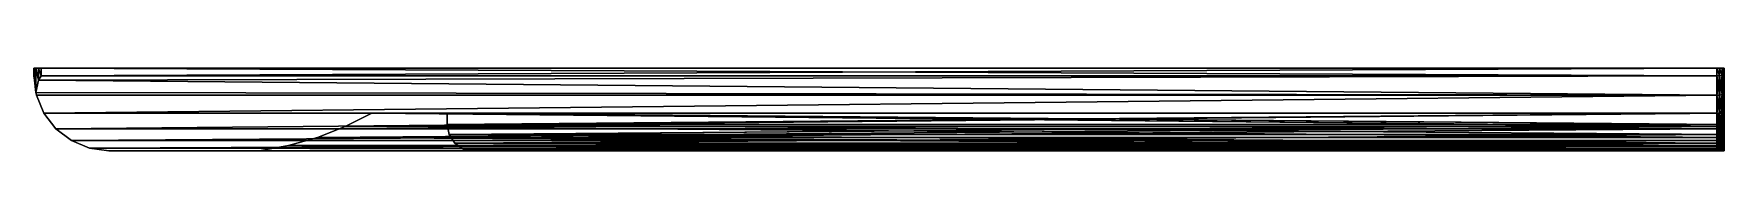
# Model space of a CAD drawing. Header units: centimetres. Extents: x -22.5 to 22.5, y -2.2 to 0.
import ezdxf

# ---------------------------------------------------------------- set-up
doc = ezdxf.new("R2010")
doc.units = ezdxf.units.CM
doc.header["$MEASUREMENT"] = 0
doc.layers.add('CAB_DOORS', color=31, linetype='Continuous')

msp = doc.modelspace()

# ---------------------------------------------------------------- meshes
at = {"layer": 'CAB_DOORS'}
mesh = msp.add_polyface(dxfattribs=at)
corners = [(-22.432, -0.718, 0.068), (-22.442, -0.645, 0.059), (22.3, -0.718, 0.068), (-22.377, -0.316, 0.015), (22.3, -0.2), (-22.3, -0.2), (-22.3, 0), (-22.3, 0, 66.3), (22.3, 0), (-22.3, -0.2, 66.3), (22.3, 0, 66.3), (-22.442, -0.645, 66.241), (22.3, -0.718, 66.232), (-22.377, -0.316, 66.285), (-22.432, -0.718, 66.232), (22.3, -0.2, 66.3), (-22.232, -1.2, 66.032), (-21.914, -1.614, 65.714), (22.3, -1.2, 66.032), (-21.5, -1.932, 65.3), (22.3, -1.614, 65.714), (-21.018, -2.132, 64.818), (22.3, -1.932, 65.3), (-20.5, -2.2, 64.3), (22.3, -2.132, 64.818), (-13.5, -1.2, 86.4), (-11.5, -1.2, 55.3), (-13.5, -1.2, 57.3), (-11.5, -1.2, 88.4), (-11.5, -1.2, 72.4), (-13.5, -1.2, 9), (-11.5, -1.2, 11), (-13.5, -1.2, 74.4), (-16.5, -2.2, 60.3), (22.3, -2.2, 64.3), (22.3, -2.2, 83.4), (-16.5, -2.2, 83.4), (-16.5, -2.2, 77.4), (-16.5, -2.2, 6), (-20.5, -2.2, 2), (22.3, -2.2, 2), (22.3, -2.132, 1.482), (-21.018, -2.132, 1.482), (22.3, -1.932, 1), (-21.5, -1.932, 1), (22.3, -1.614, 0.586), (-21.914, -1.614, 0.586), (22.3, -1.2, 0.268), (-22.232, -1.2, 0.268), (-14.952, -1.844, 84.948), (-14.211, -1.557, 85.69), (-14.952, -1.844, 58.752), (-14.211, -1.557, 58.01), (-11.5, -1.5, 88.4), (-11.5, -1.5, 55.3), (-11.447, -1.768, 88.453), (-11.447, -1.768, 55.247), (-11.295, -1.995, 88.605), (-11.295, -1.995, 55.095), (-11.068, -2.147, 88.832), (-11.068, -2.147, 54.868), (-10.8, -2.2, 89.1), (-10.8, -2.2, 54.6), (-14.952, -1.844, 75.852), (-14.952, -1.844, 7.548), (-14.211, -1.557, 75.11), (-14.211, -1.557, 8.29), (-11.5, -1.5, 72.4), (-11.5, -1.5, 11), (-11.447, -1.768, 72.347), (-11.447, -1.768, 11.053), (-11.295, -1.995, 72.195), (-11.295, -1.995, 11.205), (-11.068, -2.147, 71.968), (-11.068, -2.147, 11.432), (-10.8, -2.2, 71.7), (-10.8, -2.2, 11.7)]
mesh.append_faces([[corners[k] for k in face] for face in [(4, 3, 5), (13, 15, 9), (16, 12, 14), (17, 18, 16), (19, 20, 17), (21, 22, 19), (23, 24, 21), (41, 39, 42), (43, 42, 44), (45, 44, 46), (47, 46, 48), (2, 48, 0), (51, 50, 52), (52, 25, 27), (26, 53, 54), (54, 55, 56), (56, 57, 58), (58, 59, 60), (60, 61, 62), (65, 64, 66), (32, 66, 30), (68, 29, 31), (69, 68, 70), (71, 70, 72), (73, 72, 74), (75, 74, 76)]], dxfattribs={"vtx0": -1})
mesh.append_faces([[corners[k] for k in face] for face in [(11, 12, 13), (25, 26, 27), (29, 30, 31)]], dxfattribs={"vtx0": -1, "vtx1": -1})
mesh.append_faces([[corners[k] for k in face] for face in [(2, 1, 3), (7, 8, 6), (25, 28, 26), (29, 32, 30), (33, 34, 23), (38, 39, 40)]], dxfattribs={"vtx0": -1, "vtx2": -1})
mesh.append_faces([[corners[k] for k in face] for face in [(0, 1, 2), (5, 6, 4), (7, 9, 10), (49, 50, 51), (50, 25, 52), (28, 53, 26), (53, 55, 54), (55, 57, 56), (57, 59, 58), (59, 61, 60), (63, 64, 65), (65, 66, 32), (67, 29, 68), (67, 68, 69), (69, 70, 71), (71, 72, 73), (73, 74, 75)]], dxfattribs={"vtx1": -1})
mesh.append_faces([[corners[k] for k in face] for face in [(35, 36, 37)]], dxfattribs={"vtx1": -1, "vtx2": -1})
mesh.append_faces([[corners[k] for k in face] for face in [(11, 14, 12)]], dxfattribs={"vtx2": -1})
mesh = msp.add_polyface(dxfattribs=at)
corners = [(22.3, -0.2), (22.3, -0.718, 0.068), (-22.377, -0.316, 0.015), (-22.3, 0), (22.3, 0), (-22.3, 0, 66.3), (22.3, 0, 66.3), (-22.3, -0.2, 66.3), (22.3, -0.2, 66.3), (22.3, -0.718, 66.232), (-22.377, -0.316, 66.285), (22.3, -1.2, 66.032), (-22.232, -1.2, 66.032), (22.3, -1.614, 65.714), (-21.914, -1.614, 65.714), (22.3, -1.932, 65.3), (-21.5, -1.932, 65.3), (22.3, -2.132, 64.818), (-21.018, -2.132, 64.818), (-15.718, -2.059, 59.517), (22.3, -2.2, 60.3), (-16.5, -2.2, 60.3), (-14.952, -1.844, 58.752), (22.3, -2.059, 59.517), (-14.211, -1.557, 58.01), (22.3, -1.844, 58.752), (-13.5, -1.2, 57.3), (22.3, -1.557, 58.01), (-11.5, -1.2, 55.3), (22.3, -1.2, 57.3), (-13.5, -1.2, 86.4), (22.5, -1.2, 88.4), (-11.5, -1.2, 88.4), (-11.5, -1.5, 55.3), (22.3, -1.2, 55.3), (-11.447, -1.768, 55.247), (22.3, -1.5, 55.3), (-11.295, -1.995, 55.095), (22.3, -1.768, 55.247), (-11.068, -2.147, 54.868), (22.3, -1.995, 55.095), (-10.8, -2.2, 54.6), (22.3, -2.147, 54.868), (22.3, -2.2, 89.1), (-10.8, -2.2, 89.1), (22.377, -2.185, 89.023), (-11.068, -2.147, 88.832), (22.442, -2.141, 83.726), (-15.718, -2.059, 84.183), (-16.5, -2.2, 83.4), (22.5, -2, 76.406), (-15.718, -2.059, 76.617), (-14.952, -1.844, 75.852), (22.377, -2.185, 71.777), (-11.068, -2.147, 71.968), (-10.8, -2.2, 71.7), (-10.8, -2.2, 11.7), (22.3, -2.2, 33.4), (22.3, -2.147, 11.432), (-11.068, -2.147, 11.432), (22.3, -1.995, 11.205), (-11.295, -1.995, 11.205), (22.3, -1.768, 11.053), (-11.447, -1.768, 11.053), (22.3, -1.5, 11), (-11.5, -1.5, 11), (-11.5, -1.2, 11), (-13.5, -1.2, 9), (22.3, -1.2, 11), (-11.5, -1.2, 72.4), (22.5, -1.2, 74.4), (-13.5, -1.2, 74.4), (22.3, -1.557, 8.29), (-14.211, -1.557, 8.29), (22.3, -1.844, 7.548), (-14.952, -1.844, 7.548), (22.3, -2.059, 6.783), (-15.718, -2.059, 6.783), (22.3, -2.2, 6), (-16.5, -2.2, 6), (22.3, -1.932, 1), (-21.5, -1.932, 1), (22.3, -1.614, 0.586), (-21.914, -1.614, 0.586), (22.3, -1.2, 0.268), (-22.232, -1.2, 0.268), (-11.295, -1.995, 88.605), (22.485, -2.077, 88.727), (-11.447, -1.768, 88.453), (22.5, -1.995, 88.605), (-11.5, -1.5, 88.4), (22.5, -1.768, 88.453), (22.5, -1.5, 88.4), (-14.211, -1.557, 85.69), (22.5, -1.2, 86.4), (-14.952, -1.844, 84.948), (22.5, -1.557, 85.69), (22.5, -2, 84.394), (-16.5, -2.2, 77.4), (22.442, -2.141, 77.074), (-14.211, -1.557, 75.11), (22.5, -1.844, 75.852), (22.5, -1.557, 75.11), (-11.5, -1.5, 72.4), (22.5, -1.2, 72.4), (-11.447, -1.768, 72.347), (22.5, -1.5, 72.4), (-11.295, -1.995, 72.195), (22.5, -1.768, 72.347), (22.485, -2.077, 72.073)]
mesh.append_faces([[corners[k] for k in face] for face in [(0, 3, 4), (6, 7, 8), (19, 20, 21), (22, 23, 19), (24, 25, 22), (26, 27, 24), (33, 34, 28), (35, 36, 33), (37, 38, 35), (39, 40, 37), (41, 42, 39), (43, 41, 44), (58, 56, 59), (60, 59, 61), (62, 61, 63), (64, 63, 65), (66, 64, 65), (72, 67, 73), (74, 73, 75), (76, 75, 77), (78, 77, 79), (88, 89, 86), (90, 91, 88), (32, 92, 90), (93, 94, 30), (95, 96, 93), (100, 101, 52), (71, 102, 100), (103, 104, 69), (105, 106, 103), (107, 108, 105)]], dxfattribs={"vtx0": -1})
mesh.append_faces([[corners[k] for k in face] for face in [(48, 97, 95)]], dxfattribs={"vtx0": -1, "vtx1": -1})
mesh.append_faces([[corners[k] for k in face] for face in [(28, 29, 26), (30, 31, 32), (45, 44, 46), (47, 48, 49), (50, 51, 52), (53, 54, 55), (67, 68, 66), (69, 70, 71)]], dxfattribs={"vtx0": -1, "vtx2": -1})
mesh.append_faces([[corners[k] for k in face] for face in [(11, 9, 12), (13, 11, 14), (15, 13, 16), (17, 15, 18), (80, 81, 82), (82, 83, 84), (84, 85, 1)]], dxfattribs={"vtx1": -1})
mesh.append_faces([[corners[k] for k in face] for face in [(0, 1, 2), (5, 6, 4), (9, 8, 10), (55, 56, 57), (46, 86, 87), (98, 51, 99), (107, 54, 109)]], dxfattribs={"vtx1": -1, "vtx2": -1})
mesh = msp.add_polyface(dxfattribs=at)
corners = [(22.377, -2.185, 39.101), (22.3, -2.2, 71.7), (22.3, -2.2, 39.1), (22.3, -2.2, 77.4), (22.377, -2.185, 77.315), (22.3, -2.2, 83.4), (22.3, -2.2, 89.1), (22.377, -2.185, 54.599), (22.3, -2.2, 54.6), (22.3, -0.2, 66.3), (22.377, -0.199, 66.285), (22.3, 0, 66.3), (22.3, -0.718, 66.232), (22.3, -1.2, 66.032), (22.377, -0.714, 66.217), (22.3, -1.614, 65.714), (22.377, -1.192, 66.019), (22.3, -1.932, 65.3), (22.377, -1.603, 65.703), (22.3, -2.132, 64.818), (22.377, -1.919, 65.292), (22.3, -2.2, 64.3), (22.377, -2.117, 64.814), (22.3, -2.2, 60.3), (22.377, -2.185, 64.299), (22.3, -2.059, 59.517), (22.377, -2.185, 60.301), (22.3, -1.844, 58.752), (22.377, -2.045, 59.521), (22.3, -1.557, 58.01), (22.377, -1.83, 58.757), (22.3, -1.2, 57.3), (22.377, -1.543, 58.017), (22.377, -1.185, 55.285), (22.3, -1.2, 55.3), (22.377, -1.499, 55.285), (22.3, -1.5, 55.3), (22.3, -1.768, 55.247), (22.3, -1.995, 55.095), (22.377, -1.762, 55.232), (22.3, -2.147, 54.868), (22.377, -1.984, 55.084), (22.377, -2.132, 54.862), (22.3, -2.147, 38.832), (22.3, -1.995, 38.605), (22.377, -2.132, 38.838), (22.3, -1.768, 38.453), (22.377, -1.984, 38.616), (22.3, -1.5, 38.4), (22.377, -1.762, 38.468), (22.3, -1.2, 38.4), (22.377, -1.499, 38.415), (22.377, -1.185, 36.396), (22.3, -1.2, 36.4), (22.377, -1.543, 35.683), (22.3, -1.557, 35.69), (22.3, -1.844, 34.948), (22.3, -2.059, 34.183), (22.377, -1.83, 34.943), (22.3, -2.2, 33.4), (22.377, -2.045, 34.179), (22.3, -2.2, 27.4), (22.377, -2.185, 33.399), (22.3, -2.059, 26.617), (22.377, -2.185, 27.401), (22.3, -1.844, 25.852), (22.377, -2.045, 26.621), (22.3, -1.557, 25.11), (22.377, -1.83, 25.857), (22.3, -1.2, 24.4), (22.377, -1.543, 25.117), (22.377, -1.185, 22.385), (22.3, -1.2, 22.4), (22.377, -1.499, 22.385), (22.3, -1.5, 22.4), (22.3, -1.768, 22.347), (22.3, -1.995, 22.195), (22.377, -1.762, 22.332), (22.3, -2.147, 21.968), (22.377, -1.984, 22.184), (-10.8, -2.2, 54.6), (-10.8, -2.2, 89.1), (22.377, -2.185, 89.023), (22.377, -2.185, 71.777), (-10.8, -2.2, 71.7), (-10.8, -2.2, 11.7), (22.3, -2.2, 21.7), (22.3, -2.2, 11.7), (22.3, -2.147, 11.432), (-11.068, -2.147, 88.832), (22.485, -2.077, 88.727), (22.442, -2.141, 88.824), (22.434, -2.147, 88.832), (22.434, -2.147, 71.968), (22.442, -2.141, 71.976), (-11.068, -2.147, 71.968), (22.485, -2.077, 72.073)]
mesh.append_faces([[corners[k] for k in face] for face in [(0, 1, 2), (6, 7, 8), (33, 31, 34), (35, 34, 36), (52, 50, 53), (54, 53, 55), (71, 69, 72), (73, 72, 74)]], dxfattribs={"vtx0": -1})
mesh.append_faces([[corners[k] for k in face] for face in [(59, 85, 61)]], dxfattribs={"vtx0": -1, "vtx1": -1})
mesh.append_faces([[corners[k] for k in face] for face in [(2, 84, 59), (61, 85, 86)]], dxfattribs={"vtx0": -1, "vtx1": -1, "vtx2": -1})
mesh.append_faces([[corners[k] for k in face] for face in [(89, 90, 91), (95, 94, 96)]], dxfattribs={"vtx0": -1, "vtx2": -1})
mesh.append_faces([[corners[k] for k in face] for face in [(3, 4, 5), (9, 10, 11), (9, 12, 10), (12, 13, 14), (13, 15, 16), (15, 17, 18), (17, 19, 20), (19, 21, 22), (21, 23, 24), (23, 25, 26), (25, 27, 28), (27, 29, 30), (29, 31, 32), (36, 37, 35), (37, 38, 39), (38, 40, 41), (40, 8, 42), (2, 43, 0), (43, 44, 45), (44, 46, 47), (46, 48, 49), (48, 50, 51), (55, 56, 54), (56, 57, 58), (57, 59, 60), (59, 61, 62), (61, 63, 64), (63, 65, 66), (65, 67, 68), (67, 69, 70), (74, 75, 73), (75, 76, 77), (76, 78, 79), (8, 40, 80), (6, 81, 82), (1, 83, 84), (1, 84, 2), (87, 85, 88), (92, 89, 91), (93, 94, 95)]], dxfattribs={"vtx1": -1})
mesh.append_faces([[corners[k] for k in face] for face in [(85, 87, 86)]], dxfattribs={"vtx2": -1})
mesh = msp.add_polyface(dxfattribs=at)
corners = [(22.3, 0, 66.3), (22.377, 0, 0.015), (22.3, 0), (22.377, -2.185, 71.777), (22.3, -2.2, 71.7), (22.377, -2.185, 39.101), (22.3, -2.2, 83.4), (22.377, -2.185, 77.315), (22.377, -2.185, 83.485), (22.377, -2.185, 89.023), (22.377, -2.185, 54.599), (22.3, -2.2, 89.1), (22.377, -0.199, 66.285), (22.377, 0, 66.285), (22.3, -0.718, 66.232), (22.377, -0.714, 66.217), (22.3, -1.2, 66.032), (22.377, -1.192, 66.019), (22.3, -1.614, 65.714), (22.377, -1.603, 65.703), (22.3, -1.932, 65.3), (22.377, -1.919, 65.292), (22.3, -2.132, 64.818), (22.377, -2.117, 64.814), (22.3, -2.2, 64.3), (22.377, -2.185, 64.299), (22.3, -2.2, 60.3), (22.377, -2.185, 60.301), (22.3, -2.059, 59.517), (22.377, -2.045, 59.521), (22.3, -1.844, 58.752), (22.377, -1.83, 58.757), (22.3, -1.557, 58.01), (22.377, -1.543, 58.017), (22.3, -1.2, 57.3), (22.377, -1.185, 57.304), (22.377, -1.185, 55.285), (22.3, -1.2, 55.3), (22.377, -1.499, 55.285), (22.3, -1.768, 55.247), (22.377, -1.762, 55.232), (22.3, -1.995, 55.095), (22.377, -1.984, 55.084), (22.3, -2.147, 54.868), (22.377, -2.132, 54.862), (22.3, -2.2, 54.6), (22.3, -2.147, 38.832), (22.377, -2.132, 38.838), (22.3, -1.995, 38.605), (22.377, -1.984, 38.616), (22.3, -1.768, 38.453), (22.377, -1.762, 38.468), (22.3, -1.5, 38.4), (22.377, -1.499, 38.415), (22.3, -1.2, 38.4), (22.377, -1.185, 38.415), (22.377, -1.185, 36.396), (22.3, -1.2, 36.4), (22.377, -1.543, 35.683), (22.3, -1.844, 34.948), (22.377, -1.83, 34.943), (22.3, -2.059, 34.183), (22.377, -2.045, 34.179), (22.3, -2.2, 33.4), (22.377, -2.185, 33.399), (22.3, -2.2, 27.4), (22.377, -2.185, 27.401), (22.3, -2.059, 26.617), (22.377, -2.045, 26.621), (22.3, -2.147, 21.968), (22.3, -2.2, 21.7), (22.377, -2.132, 21.962), (22.3, -2.2, 11.7), (22.377, -2.185, 21.699), (22.3, -2.147, 11.432), (22.377, -2.185, 11.701), (22.3, -1.995, 11.205), (22.377, -2.132, 11.438), (22.3, -1.768, 11.053), (22.377, -1.984, 11.216), (22.3, -1.5, 11), (22.377, -1.762, 11.068), (22.3, -1.2, 11), (22.377, -1.499, 11.015), (22.377, -1.185, 8.996), (22.3, -1.2, 9), (22.377, -1.543, 8.283), (22.3, -1.557, 8.29), (22.3, -1.844, 7.548), (22.3, -2.059, 6.783), (22.377, -1.83, 7.543), (22.3, -2.2, 6), (22.377, -2.045, 6.779), (22.3, -2.2, 2), (22.377, -2.185, 5.999), (22.3, -2.132, 1.482), (22.377, -2.185, 2.001), (22.3, -1.932, 1), (22.377, -2.117, 1.486), (22.3, -1.614, 0.586), (22.377, -1.919, 1.008), (22.3, -1.2, 0.268), (22.377, -1.603, 0.597), (22.3, -0.718, 0.068), (22.377, -1.192, 0.281), (22.3, -0.2), (22.377, -0.714, 0.083), (22.377, -0.199, 0.015)]
mesh.append_faces([[corners[k] for k in face] for face in [(6, 7, 8), (0, 12, 13), (12, 14, 15), (15, 16, 17), (17, 18, 19), (19, 20, 21), (21, 22, 23), (23, 24, 25), (25, 26, 27), (27, 28, 29), (29, 30, 31), (31, 32, 33), (33, 34, 35), (38, 39, 40), (40, 41, 42), (42, 43, 44), (44, 45, 10), (5, 46, 47), (47, 48, 49), (49, 50, 51), (51, 52, 53), (53, 54, 55), (58, 59, 60), (60, 61, 62), (62, 63, 64), (64, 65, 66), (66, 67, 68), (84, 82, 85), (86, 85, 87)]], dxfattribs={"vtx0": -1})
mesh.append_faces([[corners[k] for k in face] for face in [(0, 1, 2)]], dxfattribs={"vtx0": -1, "vtx2": -1})
mesh.append_faces([[corners[k] for k in face] for face in [(3, 4, 5), (9, 10, 11), (35, 34, 36), (36, 37, 38), (55, 54, 56), (56, 57, 58), (69, 70, 71), (70, 72, 73), (72, 74, 75), (74, 76, 77), (76, 78, 79), (78, 80, 81), (80, 82, 83), (87, 88, 86), (88, 89, 90), (89, 91, 92), (91, 93, 94), (93, 95, 96), (95, 97, 98), (97, 99, 100), (99, 101, 102), (101, 103, 104), (103, 105, 106), (105, 2, 107)]], dxfattribs={"vtx1": -1})
mesh = msp.add_polyface(dxfattribs=at)
corners = [(22.377, 0, 66.285), (22.442, 0, 0.059), (22.377, 0, 0.015), (22.3, 0, 66.3), (22.377, -0.199, 66.285), (22.442, -0.196, 66.241), (22.377, -0.714, 66.217), (22.377, -1.192, 66.019), (22.442, -0.702, 66.175), (22.377, -1.603, 65.703), (22.442, -1.17, 65.981), (22.377, -1.919, 65.292), (22.442, -1.572, 65.672), (22.377, -1.83, 58.757), (22.377, -1.543, 58.017), (22.442, -1.789, 58.77), (22.377, -1.185, 57.304), (22.442, -1.503, 58.034), (22.442, -1.141, 55.241), (22.377, -1.185, 55.285), (22.442, -1.494, 55.241), (22.377, -1.499, 55.285), (22.377, -1.762, 55.232), (22.377, -1.984, 55.084), (22.442, -1.745, 55.192), (22.377, -1.762, 38.468), (22.377, -1.499, 38.415), (22.442, -1.745, 38.508), (22.3, -1.768, 38.453), (22.5, -1.768, 38.453), (22.3, -1.5, 38.4), (22.377, -1.185, 38.415), (22.442, -1.494, 38.459), (22.5, -1.5, 38.4), (22.3, -1.2, 38.4), (22.442, -1.141, 36.386), (22.377, -1.185, 36.396), (22.5, -1.2, 38.4), (22.3, -1.2, 36.4), (22.442, -1.503, 35.666), (22.377, -1.543, 35.683), (22.5, -1.2, 36.4), (22.3, -1.557, 35.69), (22.377, -1.83, 34.943), (22.5, -1.557, 35.69), (22.3, -1.844, 34.948), (22.377, -1.83, 25.857), (22.377, -1.543, 25.117), (22.442, -1.789, 25.87), (22.3, -1.557, 25.11), (22.3, -1.844, 25.852), (22.5, -1.844, 25.852), (22.377, -1.185, 24.404), (22.442, -1.503, 25.134), (22.3, -1.2, 24.4), (22.5, -1.557, 25.11), (22.442, -1.141, 22.341), (22.377, -1.185, 22.385), (22.5, -1.2, 24.4), (22.3, -1.2, 22.4), (22.442, -1.494, 22.341), (22.377, -1.499, 22.385), (22.5, -1.2, 22.4), (22.3, -1.5, 22.4), (22.377, -1.762, 22.332), (22.3, -1.768, 22.347), (22.5, -1.5, 22.4), (22.377, -1.984, 22.184), (22.442, -1.745, 22.292), (22.377, -1.762, 11.068), (22.377, -1.499, 11.015), (22.442, -1.745, 11.108), (22.3, -1.5, 11), (22.377, -1.185, 11.015), (22.442, -1.494, 11.059), (22.3, -1.2, 11), (22.442, -1.141, 8.986), (22.377, -1.185, 8.996), (22.442, -1.503, 8.266), (22.377, -1.543, 8.283), (22.3, -1.2, 9), (22.377, -1.83, 7.543), (22.3, -1.844, 7.548), (22.377, -1.919, 1.008), (22.377, -1.603, 0.597), (22.442, -1.881, 1.03), (22.3, -1.614, 0.586), (22.3, -1.2, 0.268), (22.377, -1.192, 0.281), (22.3, -0.718, 0.068), (22.377, -0.714, 0.083), (22.3, -0.2), (22.377, -0.199, 0.015), (22.3, 0)]
mesh.append_faces([[corners[k] for k in face] for face in [(18, 16, 19), (20, 19, 21), (35, 31, 36), (46, 49, 47), (47, 54, 52), (56, 52, 57), (60, 57, 61), (61, 65, 64), (69, 72, 70), (70, 75, 73), (76, 73, 77), (79, 82, 81), (83, 86, 84), (84, 87, 88), (88, 89, 90), (90, 91, 92), (92, 93, 2)]], dxfattribs={"vtx0": -1})
mesh.append_faces([[corners[k] for k in face] for face in [(0, 1, 2), (39, 36, 40), (78, 77, 79)]], dxfattribs={"vtx0": -1, "vtx2": -1})
mesh.append_faces([[corners[k] for k in face] for face in [(4, 5, 0), (4, 6, 5), (6, 7, 8), (7, 9, 10), (9, 11, 12), (21, 22, 20), (22, 23, 24), (25, 26, 27), (28, 29, 30), (26, 31, 32), (30, 33, 34), (34, 37, 38), (38, 41, 42), (42, 44, 45), (50, 51, 49), (49, 55, 54), (52, 54, 57), (54, 58, 59), (57, 59, 61), (59, 62, 63), (61, 64, 60), (63, 66, 65), (64, 67, 68), (69, 70, 71), (70, 73, 74), (73, 75, 77), (77, 80, 79), (83, 84, 85)]], dxfattribs={"vtx1": -1})
mesh.append_faces([[corners[k] for k in face] for face in [(3, 0, 2), (13, 14, 15), (14, 16, 17), (40, 43, 39), (46, 47, 48), (47, 52, 53), (79, 81, 78)]], dxfattribs={"vtx1": -1, "vtx2": -1})
mesh = msp.add_polyface(dxfattribs=at)
corners = [(22.5, 0, 66.1), (22.5, 0, 0.2), (22.485, 0, 66.177), (22.485, 0, 0.123), (22.442, 0, 66.241), (22.442, 0, 0.059), (22.377, 0, 66.285), (22.442, -0.196, 66.241), (22.485, -0.192, 66.177), (22.5, -0.187, 66.1), (22.485, -0.685, 66.112), (22.5, -0.665, 66.037), (22.442, -0.702, 66.175), (22.377, -0.714, 66.217), (22.485, -1.138, 65.924), (22.5, -1.099, 65.857), (22.442, -1.17, 65.981), (22.377, -1.192, 66.019), (22.5, -1, 57.347), (22.485, -1.077, 57.329), (22.5, -1, 55.1), (22.5, -1, 38.6), (22.485, -1.077, 38.523), (22.5, -1, 36.353), (22.5, -1, 24.447), (22.485, -1.077, 24.429), (22.5, -1, 22.2), (22.485, -1.138, 0.376), (22.485, -0.685, 0.188), (22.5, -1.099, 0.443), (22.5, -0.665, 0.263), (22.442, -1.17, 0.319), (22.442, -0.702, 0.125), (22.377, -1.192, 0.281), (22.377, -0.714, 0.083), (22.485, -0.192, 0.123), (22.5, -0.187, 0.2), (22.442, -0.196, 0.059), (22.377, -0.199, 0.015), (22.377, 0, 0.015), (22.5, -1, 11.2), (22.5, -1, 8.953)]
mesh.append_faces([[corners[k] for k in face] for face in [(6, 7, 4), (4, 8, 2), (2, 9, 0), (8, 12, 10), (7, 13, 12), (10, 16, 14), (12, 17, 16), (27, 32, 28), (31, 34, 32), (32, 38, 37), (37, 39, 5), (36, 3, 1), (35, 5, 3)]], dxfattribs={"vtx0": -1})
mesh.append_faces([[corners[k] for k in face] for face in [(7, 8, 4), (8, 9, 2), (9, 10, 11), (11, 14, 15), (29, 28, 30), (30, 35, 36), (28, 37, 35), (36, 26, 30), (41, 30, 40), (20, 11, 18)]], dxfattribs={"vtx0": -1, "vtx1": -1})
mesh.append_faces([[corners[k] for k in face] for face in [(24, 36, 23), (30, 26, 40), (20, 21, 11)]], dxfattribs={"vtx0": -1, "vtx1": -1, "vtx2": -1})
mesh.append_faces([[corners[k] for k in face] for face in [(2, 1, 3), (4, 3, 5), (36, 21, 23), (41, 29, 30), (21, 9, 11)]], dxfattribs={"vtx0": -1, "vtx2": -1})
mesh.append_faces([[corners[k] for k in face] for face in [(0, 1, 2), (12, 16, 10), (18, 19, 20), (21, 22, 23), (24, 25, 26), (31, 32, 27), (33, 34, 31), (32, 37, 28), (34, 38, 32), (38, 39, 37)]], dxfattribs={"vtx1": -1})
mesh.append_faces([[corners[k] for k in face] for face in [(6, 4, 5), (4, 2, 3), (8, 10, 9), (7, 12, 8), (10, 14, 11), (27, 28, 29), (28, 35, 30), (35, 3, 36), (37, 5, 35), (1, 0, 21), (24, 26, 36), (0, 9, 21), (11, 15, 18), (36, 1, 21)]], dxfattribs={"vtx1": -1, "vtx2": -1})
mesh = msp.add_polyface(dxfattribs=at)
corners = [(-22.442, -0.645, 66.241), (-22.442, 0, 66.241), (-22.485, -0.316, 66.177), (-22.485, 0, 66.177), (-22.5, -0.2, 66.1), (-22.5, 0, 66.1), (-22.377, -0.316, 66.285), (-22.3, -0.2, 66.3), (-22.377, 0, 66.285), (-22.3, 0, 66.3), (-22.5, -0.2, 0.2), (-22.485, -0.316, 0.123), (-22.442, -0.645, 0.059), (-22.432, -0.718, 0.068), (-22.432, -0.718, 66.232), (-22.5, 0, 0.2), (-22.442, 0, 0.059), (-22.377, -0.316, 0.015), (-22.377, 0, 0.015), (-22.3, -0.2), (-22.3, 0), (-22.485, 0, 0.123), (-16.5, -2.2, 83.4), (-20.5, -2.2, 64.3), (-16.5, -2.2, 77.4), (-20.5, -2.2, 2), (-16.5, -2.2, 6), (-16.5, -2.2, 60.3), (-15.718, -2.059, 84.183), (-15.718, -2.059, 59.517), (-14.952, -1.844, 84.948), (-14.952, -1.844, 58.752), (-21.018, -2.132, 1.482), (-21.018, -2.132, 64.818), (-21.5, -1.932, 1), (-21.5, -1.932, 65.3), (-22.232, -1.2, 0.268), (-22.232, -1.2, 66.032), (-21.914, -1.614, 0.586), (-21.914, -1.614, 65.714), (-15.718, -2.059, 76.617), (-15.718, -2.059, 6.783), (-14.952, -1.844, 75.852), (-14.952, -1.844, 7.548)]
mesh.append_faces([[corners[k] for k in face] for face in [(2, 1, 3), (4, 3, 5), (8, 7, 9), (1, 6, 8), (10, 5, 15), (17, 16, 18), (19, 18, 20), (16, 11, 21), (21, 10, 15), (5, 21, 15), (27, 28, 29), (29, 30, 31), (34, 33, 35), (32, 23, 33), (13, 37, 14), (36, 39, 37), (38, 35, 39), (40, 26, 41), (42, 41, 43)]], dxfattribs={"vtx0": -1})
mesh.append_faces([[corners[k] for k in face] for face in [(13, 0, 12), (2, 11, 0), (24, 25, 26)]], dxfattribs={"vtx0": -1, "vtx1": -1})
mesh.append_faces([[corners[k] for k in face] for face in [(22, 23, 24)]], dxfattribs={"vtx0": -1, "vtx1": -1, "vtx2": -1})
mesh.append_faces([[corners[k] for k in face] for face in [(2, 10, 11), (0, 11, 12), (8, 20, 18), (1, 18, 16), (3, 16, 21), (20, 8, 9)]], dxfattribs={"vtx0": -1, "vtx2": -1})
mesh.append_faces([[corners[k] for k in face] for face in [(0, 1, 2), (2, 3, 4), (6, 7, 8), (0, 6, 1), (4, 10, 2), (4, 5, 10), (12, 16, 17), (17, 18, 19), (12, 11, 16), (11, 10, 21), (22, 28, 27), (28, 30, 29), (32, 33, 34), (25, 23, 32), (36, 37, 13), (38, 39, 36), (34, 35, 38), (24, 26, 40), (40, 41, 42)]], dxfattribs={"vtx1": -1})
mesh.append_faces([[corners[k] for k in face] for face in [(5, 3, 21), (3, 1, 16), (1, 8, 18), (23, 25, 24), (22, 27, 23)]], dxfattribs={"vtx1": -1, "vtx2": -1})
mesh.append_faces([[corners[k] for k in face] for face in [(13, 14, 0)]], dxfattribs={"vtx2": -1})
mesh = msp.add_polyface(dxfattribs=at)
corners = [(22.3, -2.2, 64.3), (22.3, -2.132, 64.818), (-20.5, -2.2, 64.3), (22.3, -2.059, 59.517), (22.3, -2.2, 60.3), (-15.718, -2.059, 59.517), (22.3, -1.844, 58.752), (-14.952, -1.844, 58.752), (22.3, -1.557, 58.01), (-14.211, -1.557, 58.01), (22.3, -1.2, 57.3), (-13.5, -1.2, 57.3), (22.3, -1.2, 55.3), (-11.5, -1.2, 55.3), (-13.5, -1.2, 86.4), (22.5, -1.2, 86.4), (22.5, -1.2, 88.4), (22.3, -1.5, 55.3), (-11.5, -1.5, 55.3), (22.3, -1.768, 55.247), (-11.447, -1.768, 55.247), (22.3, -1.995, 55.095), (-11.295, -1.995, 55.095), (22.3, -2.147, 54.868), (-11.068, -2.147, 54.868), (22.3, -2.2, 54.6), (-10.8, -2.2, 54.6), (22.3, -2.2, 89.1), (22.434, -2.147, 88.832), (22.377, -2.185, 89.023), (-11.068, -2.147, 88.832), (22.488, -2.059, 84.183), (-15.718, -2.059, 84.183), (22.485, -2.077, 84.087), (22.442, -2.141, 83.726), (22.377, -2.185, 83.485), (-16.5, -2.2, 83.4), (22.3, -2.2, 83.4), (22.488, -2.059, 76.617), (-15.718, -2.059, 76.617), (22.5, -2, 76.406), (22.5, -1.844, 75.852), (-14.952, -1.844, 75.852), (22.434, -2.147, 71.968), (-11.068, -2.147, 71.968), (22.377, -2.185, 71.777), (22.3, -2.147, 11.432), (-11.068, -2.147, 11.432), (22.3, -1.995, 11.205), (-11.295, -1.995, 11.205), (22.3, -1.768, 11.053), (-11.447, -1.768, 11.053), (22.3, -1.5, 11), (22.3, -1.2, 11), (-11.5, -1.2, 11), (22.3, -1.2, 9), (-13.5, -1.2, 9), (-11.5, -1.2, 72.4), (22.5, -1.2, 72.4), (22.5, -1.2, 74.4), (22.3, -1.557, 8.29), (-14.211, -1.557, 8.29), (22.3, -1.844, 7.548), (-14.952, -1.844, 7.548), (22.3, -2.059, 6.783), (-15.718, -2.059, 6.783), (22.3, -2.2, 6), (-16.5, -2.2, 60.3), (-16.5, -2.2, 77.4), (22.3, -2.2, 77.4), (-16.5, -2.2, 6), (22.3, -2.2, 2), (-20.5, -2.2, 2), (22.3, -2.132, 1.482), (-21.018, -2.132, 1.482), (22.3, -1.932, 1), (22.5, -1.995, 88.605), (22.5, -2, 88.613), (-11.295, -1.995, 88.605), (22.485, -2.077, 88.727), (22.5, -1.768, 88.453), (-11.447, -1.768, 88.453), (22.5, -1.5, 88.4), (-11.5, -1.5, 88.4), (-11.5, -1.2, 88.4), (22.5, -1.557, 85.69), (-14.211, -1.557, 85.69), (22.5, -1.844, 84.948), (-14.952, -1.844, 84.948), (22.5, -2, 84.394), (22.485, -2.077, 76.713), (22.442, -2.141, 77.074), (22.377, -2.185, 77.315), (22.5, -1.557, 75.11), (-14.211, -1.557, 75.11), (-13.5, -1.2, 74.4), (22.5, -1.5, 72.4), (-11.5, -1.5, 72.4), (22.5, -1.768, 72.347), (-11.447, -1.768, 72.347), (22.5, -1.995, 72.195), (-11.295, -1.995, 72.195), (22.485, -2.077, 72.073), (22.5, -2, 72.187)]
mesh.append_faces([[corners[k] for k in face] for face in [(35, 36, 37), (37, 68, 69), (88, 89, 87)]], dxfattribs={"vtx0": -1})
mesh.append_faces([[corners[k] for k in face] for face in [(33, 32, 34)]], dxfattribs={"vtx0": -1, "vtx1": -1})
mesh.append_faces([[corners[k] for k in face] for face in [(78, 77, 79), (39, 90, 91), (68, 91, 92), (101, 102, 103)]], dxfattribs={"vtx0": -1, "vtx2": -1})
mesh.append_faces([[corners[k] for k in face] for face in [(0, 1, 2), (3, 4, 5), (6, 3, 7), (8, 6, 9), (10, 8, 11), (12, 10, 13), (17, 12, 18), (19, 17, 20), (21, 19, 22), (23, 21, 24), (25, 26, 27), (28, 29, 30), (31, 32, 33), (38, 39, 40), (41, 40, 42), (43, 44, 45), (46, 47, 48), (48, 49, 50), (50, 51, 52), (53, 52, 54), (55, 53, 56), (55, 56, 60), (60, 61, 62), (62, 63, 64), (64, 65, 66), (4, 0, 67), (66, 70, 71), (71, 72, 73), (73, 74, 75), (76, 77, 78), (80, 76, 81), (82, 80, 83), (16, 82, 84), (85, 15, 86), (87, 85, 88), (31, 89, 32), (38, 90, 39), (69, 68, 92), (93, 41, 94), (59, 93, 95), (96, 58, 97), (98, 96, 99), (100, 98, 101), (100, 101, 103)]], dxfattribs={"vtx1": -1})
mesh.append_faces([[corners[k] for k in face] for face in [(35, 34, 36)]], dxfattribs={"vtx1": -1, "vtx2": -1})
mesh.append_faces([[corners[k] for k in face] for face in [(14, 15, 16), (57, 58, 59)]], dxfattribs={"vtx2": -1})
mesh = msp.add_polyface(dxfattribs=at)
corners = [(22.5, -1.099, 65.857), (22.485, -1.526, 65.626), (22.5, -1.472, 65.572), (22.442, -1.17, 65.981), (22.442, -1.572, 65.672), (22.485, -1.138, 65.924), (22.377, -1.603, 65.703), (22.5, -1.654, 58.815), (22.485, -1.444, 58.061), (22.5, -1.374, 58.092), (22.485, -1.077, 57.329), (22.442, -1.503, 58.034), (22.442, -1.141, 57.314), (22.5, -1.48, 55.1), (22.485, -1.077, 55.177), (22.485, -1.488, 55.177), (22.442, -1.141, 55.241), (22.442, -1.494, 55.241), (22.5, -1.69, 38.642), (22.485, -1.488, 38.523), (22.5, -1.48, 38.6), (22.485, -1.077, 38.523), (22.442, -1.494, 38.459), (22.442, -1.141, 38.459), (22.3, -1.2, 38.4), (22.5, -1.5, 38.4), (22.5, -1.2, 38.4), (22.5, -1.374, 35.608), (22.485, -1.077, 36.371), (22.485, -1.444, 35.639), (22.442, -1.141, 36.386), (22.442, -1.503, 35.666), (22.377, -1.185, 36.396), (22.3, -1.557, 35.69), (22.5, -1.2, 36.4), (22.5, -1.557, 35.69), (22.485, -1.727, 34.909), (22.5, -1.654, 25.915), (22.485, -1.444, 25.161), (22.5, -1.374, 25.192), (22.485, -1.077, 24.429), (22.442, -1.503, 25.134), (22.442, -1.141, 24.414), (22.3, -1.2, 24.4), (22.5, -1.557, 25.11), (22.5, -1.2, 24.4), (22.5, -1.48, 22.2), (22.485, -1.077, 22.277), (22.485, -1.488, 22.277), (22.442, -1.141, 22.341), (22.442, -1.494, 22.341), (22.3, -1.5, 22.4), (22.5, -1.2, 22.4), (22.5, -1.5, 22.4), (22.5, -1.69, 11.242), (22.485, -1.488, 11.123), (22.5, -1.48, 11.2), (22.485, -1.077, 11.123), (22.442, -1.494, 11.059), (22.442, -1.141, 11.059), (22.5, -1.374, 8.208), (22.485, -1.077, 8.971), (22.485, -1.444, 8.239), (22.442, -1.141, 8.986), (22.442, -1.503, 8.266), (22.377, -1.185, 8.996), (22.485, -1.727, 7.509), (22.485, -1.526, 0.674), (22.485, -1.138, 0.376), (22.5, -1.472, 0.728), (22.442, -1.572, 0.628), (22.442, -1.17, 0.319), (22.377, -1.603, 0.597), (22.377, -1.192, 0.281), (22.5, -1.099, 0.443), (22.5, -1.654, 7.485), (22.5, -1.2, 88.4), (22.5, -1.5, 88.4), (22.5, -1.69, 55.058), (22.5, -1.2, 74.4), (22.5, -1.2, 86.4), (22.5, -1.557, 75.11), (22.5, -1.557, 85.69), (22.5, -1.2, 72.4), (22.5, -1.5, 72.4), (22.5, -1, 22.2)]
mesh.append_faces([[corners[k] for k in face] for face in [(5, 4, 1), (3, 6, 4), (15, 16, 17), (24, 25, 26), (33, 34, 35), (43, 44, 45), (48, 49, 50), (51, 52, 53), (67, 71, 68), (70, 73, 71), (45, 53, 52)]], dxfattribs={"vtx0": -1})
mesh.append_faces([[corners[k] for k in face] for face in [(0, 1, 2), (7, 8, 9), (18, 19, 20), (37, 38, 39), (54, 55, 56), (74, 60, 69), (76, 13, 77), (79, 80, 81), (39, 27, 37)]], dxfattribs={"vtx0": -1, "vtx1": -1})
mesh.append_faces([[corners[k] for k in face] for face in [(13, 14, 15), (27, 28, 29), (29, 30, 31), (46, 47, 48), (60, 61, 62), (62, 63, 64), (25, 35, 34), (69, 60, 75), (77, 13, 78), (9, 0, 2), (81, 80, 82), (20, 83, 84), (56, 85, 46)]], dxfattribs={"vtx0": -1, "vtx2": -1})
mesh.append_faces([[corners[k] for k in face] for face in [(3, 4, 5), (22, 23, 19), (30, 32, 31), (58, 59, 55), (63, 65, 64), (70, 71, 67), (72, 73, 70), (26, 25, 34)]], dxfattribs={"vtx1": -1})
mesh.append_faces([[corners[k] for k in face] for face in [(8, 10, 9), (11, 12, 8), (19, 21, 20), (29, 36, 27), (38, 40, 39), (41, 42, 38), (55, 57, 56), (62, 66, 60), (67, 68, 69), (45, 44, 53), (7, 9, 2), (18, 20, 84), (54, 56, 46)]], dxfattribs={"vtx1": -1, "vtx2": -1})
mesh = msp.add_polyface(dxfattribs=at)
corners = [(22.485, -1.138, 65.924), (22.485, -1.526, 65.626), (22.5, -1.099, 65.857), (22.5, -1.374, 58.092), (22.485, -1.077, 57.329), (22.5, -1, 57.347), (22.485, -1.444, 58.061), (22.442, -1.141, 57.314), (22.442, -1.503, 58.034), (22.377, -1.185, 57.304), (22.5, -1, 55.1), (22.485, -1.077, 55.177), (22.442, -1.141, 55.241), (22.5, -1.48, 55.1), (22.485, -1.488, 55.177), (22.377, -1.185, 55.285), (22.442, -1.494, 55.241), (22.5, -1.48, 38.6), (22.485, -1.077, 38.523), (22.5, -1, 38.6), (22.485, -1.488, 38.523), (22.442, -1.141, 38.459), (22.442, -1.494, 38.459), (22.377, -1.185, 38.415), (22.5, -1, 36.353), (22.485, -1.077, 36.371), (22.442, -1.141, 36.386), (22.3, -1.2, 36.4), (22.5, -1.2, 38.4), (22.5, -1.2, 36.4), (22.5, -1.374, 35.608), (22.485, -1.444, 35.639), (22.5, -1.374, 25.192), (22.485, -1.077, 24.429), (22.5, -1, 24.447), (22.485, -1.444, 25.161), (22.442, -1.141, 24.414), (22.442, -1.503, 25.134), (22.377, -1.185, 24.404), (22.5, -1, 22.2), (22.485, -1.077, 22.277), (22.442, -1.141, 22.341), (22.3, -1.2, 22.4), (22.5, -1.2, 24.4), (22.5, -1.2, 22.4), (22.5, -1.48, 22.2), (22.485, -1.488, 22.277), (22.377, -1.185, 22.385), (22.442, -1.494, 22.341), (22.5, -1.48, 11.2), (22.485, -1.077, 11.123), (22.5, -1, 11.2), (22.485, -1.488, 11.123), (22.442, -1.141, 11.059), (22.442, -1.494, 11.059), (22.377, -1.185, 11.015), (22.5, -1, 8.953), (22.485, -1.077, 8.971), (22.442, -1.141, 8.986), (22.5, -1.374, 8.208), (22.485, -1.444, 8.239), (22.5, -1.472, 0.728), (22.485, -1.138, 0.376), (22.5, -1.099, 0.443), (22.5, -1.2, 74.4), (22.5, -1.2, 86.4), (22.5, -1.2, 88.4), (22.5, -1.2, 72.4)]
mesh.append_faces([[corners[k] for k in face] for face in [(3, 4, 5), (6, 7, 4), (8, 9, 7), (10, 4, 11), (11, 7, 12), (17, 18, 19), (20, 21, 18), (22, 23, 21), (24, 18, 25), (25, 21, 26), (27, 28, 29), (32, 33, 34), (35, 36, 33), (37, 38, 36), (39, 33, 40), (40, 36, 41), (42, 43, 44), (49, 50, 51), (52, 53, 50), (54, 55, 53), (56, 50, 57), (57, 53, 58)]], dxfattribs={"vtx0": -1})
mesh.append_faces([[corners[k] for k in face] for face in [(61, 62, 63), (34, 24, 32), (5, 2, 3), (19, 67, 17), (51, 39, 49)]], dxfattribs={"vtx0": -1, "vtx1": -1})
mesh.append_faces([[corners[k] for k in face] for face in [(10, 64, 19), (10, 65, 64)]], dxfattribs={"vtx0": -1, "vtx1": -1, "vtx2": -1})
mesh.append_faces([[corners[k] for k in face] for face in [(10, 66, 65)]], dxfattribs={"vtx0": -1, "vtx2": -1})
mesh.append_faces([[corners[k] for k in face] for face in [(4, 7, 11), (7, 9, 12), (10, 11, 13), (11, 12, 14), (12, 15, 16), (18, 21, 25), (21, 23, 26), (24, 25, 30), (25, 26, 31), (33, 36, 40), (36, 38, 41), (39, 40, 45), (40, 41, 46), (41, 47, 48), (51, 50, 56), (50, 53, 57), (53, 55, 58), (56, 57, 59), (57, 58, 60)]], dxfattribs={"vtx1": -1})
mesh.append_faces([[corners[k] for k in face] for face in [(0, 1, 2), (56, 59, 63), (10, 13, 66), (64, 67, 19), (24, 30, 32)]], dxfattribs={"vtx1": -1, "vtx2": -1})
mesh = msp.add_polyface(dxfattribs=at)
corners = [(22.485, -1.526, 65.626), (22.485, -1.824, 65.238), (22.5, -1.472, 65.572), (22.5, -1.757, 65.199), (22.442, -1.572, 65.672), (22.442, -1.881, 65.27), (22.485, -1.727, 58.791), (22.485, -1.444, 58.061), (22.5, -1.654, 58.815), (22.442, -1.789, 58.77), (22.442, -1.503, 58.034), (22.377, -1.543, 58.017), (22.485, -1.488, 55.177), (22.485, -1.72, 55.13), (22.5, -1.48, 55.1), (22.5, -1.69, 55.058), (22.442, -1.494, 55.241), (22.442, -1.745, 55.192), (22.377, -1.762, 55.232), (22.485, -1.72, 38.57), (22.485, -1.488, 38.523), (22.5, -1.69, 38.642), (22.442, -1.745, 38.508), (22.442, -1.494, 38.459), (22.377, -1.499, 38.415), (22.3, -1.5, 38.4), (22.5, -1.768, 38.453), (22.5, -1.5, 38.4), (22.5, -1.374, 35.608), (22.485, -1.727, 34.909), (22.5, -1.654, 34.885), (22.442, -1.503, 35.666), (22.442, -1.789, 34.93), (22.485, -1.444, 35.639), (22.377, -1.83, 34.943), (22.485, -1.727, 25.891), (22.485, -1.444, 25.161), (22.5, -1.654, 25.915), (22.442, -1.789, 25.87), (22.442, -1.503, 25.134), (22.377, -1.543, 25.117), (22.3, -1.557, 25.11), (22.5, -1.844, 25.852), (22.5, -1.557, 25.11), (22.485, -1.488, 22.277), (22.485, -1.72, 22.23), (22.5, -1.48, 22.2), (22.5, -1.69, 22.158), (22.442, -1.494, 22.341), (22.442, -1.745, 22.292), (22.377, -1.762, 22.332), (22.3, -1.768, 22.347), (22.5, -1.5, 22.4), (22.5, -1.768, 22.347), (22.485, -1.72, 11.17), (22.485, -1.488, 11.123), (22.5, -1.69, 11.242), (22.442, -1.745, 11.108), (22.442, -1.494, 11.059), (22.377, -1.499, 11.015), (22.5, -1.374, 8.208), (22.485, -1.727, 7.509), (22.5, -1.654, 7.485), (22.442, -1.503, 8.266), (22.442, -1.789, 7.53), (22.485, -1.444, 8.239), (22.377, -1.83, 7.543), (22.485, -1.824, 1.062), (22.485, -1.526, 0.674), (22.5, -1.757, 1.101), (22.5, -1.472, 0.728), (22.442, -1.572, 0.628), (22.442, -1.881, 1.03), (22.377, -1.603, 0.597), (22.5, -1.557, 35.69), (22.5, -1.768, 88.453), (22.5, -1.5, 88.4), (22.5, -1.844, 75.852), (22.5, -1.557, 75.11), (22.5, -1.557, 85.69), (22.5, -1.5, 72.4), (22.5, -1.768, 72.347)]
mesh.append_faces([[corners[k] for k in face] for face in [(12, 17, 13), (16, 18, 17), (19, 23, 20), (22, 24, 23), (25, 26, 27), (41, 42, 43), (44, 49, 45), (48, 50, 49), (51, 52, 53), (54, 58, 55), (57, 59, 58), (67, 71, 68), (72, 73, 71)]], dxfattribs={"vtx0": -1})
mesh.append_faces([[corners[k] for k in face] for face in [(2, 1, 3), (6, 10, 7), (9, 11, 10), (14, 13, 15), (28, 29, 30), (33, 32, 29), (31, 34, 32), (35, 39, 36), (38, 40, 39), (46, 45, 47), (60, 61, 62), (65, 64, 61), (63, 66, 64), (69, 68, 70), (42, 53, 43)]], dxfattribs={"vtx0": -1, "vtx1": -1})
mesh.append_faces([[corners[k] for k in face] for face in [(43, 53, 52), (8, 2, 3), (21, 80, 81), (37, 28, 30), (56, 46, 47)]], dxfattribs={"vtx0": -1, "vtx2": -1})
mesh.append_faces([[corners[k] for k in face] for face in [(4, 5, 0), (16, 17, 12), (22, 23, 19), (48, 49, 44), (57, 58, 54)]], dxfattribs={"vtx1": -1})
mesh.append_faces([[corners[k] for k in face] for face in [(0, 1, 2), (6, 7, 8), (9, 10, 6), (12, 13, 14), (19, 20, 21), (31, 32, 33), (35, 36, 37), (38, 39, 35), (44, 45, 46), (54, 55, 56), (63, 64, 65), (67, 68, 69), (27, 26, 74), (75, 76, 15), (77, 78, 79), (69, 70, 62)]], dxfattribs={"vtx1": -1, "vtx2": -1})
mesh = msp.add_polyface(dxfattribs=at)
corners = [(22.485, -1.526, 65.626), (22.442, -1.881, 65.27), (22.485, -1.824, 65.238), (22.442, -1.572, 65.672), (22.377, -1.919, 65.292), (22.485, -2.012, 64.785), (22.5, -1.757, 65.199), (22.485, -1.939, 59.545), (22.485, -1.727, 58.791), (22.5, -1.864, 59.562), (22.5, -1.654, 58.815), (22.442, -1.789, 58.77), (22.442, -2.002, 59.531), (22.377, -1.83, 58.757), (22.485, -1.72, 55.13), (22.485, -1.906, 55.006), (22.5, -1.69, 55.058), (22.5, -1.851, 54.951), (22.442, -1.745, 55.192), (22.442, -1.953, 55.053), (22.485, -1.906, 38.694), (22.485, -1.72, 38.57), (22.5, -1.851, 38.749), (22.5, -1.69, 38.642), (22.442, -1.953, 38.647), (22.442, -1.745, 38.508), (22.377, -1.762, 38.468), (22.3, -1.768, 38.453), (22.5, -1.995, 38.605), (22.5, -1.768, 38.453), (22.3, -1.844, 34.948), (22.5, -1.557, 35.69), (22.5, -1.844, 34.948), (22.485, -1.727, 34.909), (22.485, -1.939, 34.155), (22.5, -1.654, 34.885), (22.5, -1.864, 34.138), (22.442, -1.789, 34.93), (22.442, -2.002, 34.169), (22.485, -1.939, 26.645), (22.485, -1.727, 25.891), (22.5, -1.864, 26.662), (22.5, -1.654, 25.915), (22.442, -1.789, 25.87), (22.442, -2.002, 26.631), (22.377, -1.83, 25.857), (22.485, -1.72, 22.23), (22.485, -1.906, 22.106), (22.5, -1.69, 22.158), (22.5, -1.851, 22.051), (22.442, -1.745, 22.292), (22.442, -1.953, 22.153), (22.485, -1.906, 11.294), (22.485, -1.72, 11.17), (22.5, -1.851, 11.349), (22.5, -1.69, 11.242), (22.442, -1.953, 11.247), (22.442, -1.745, 11.108), (22.377, -1.762, 11.068), (22.485, -1.727, 7.509), (22.485, -1.939, 6.755), (22.5, -1.654, 7.485), (22.5, -1.864, 6.738), (22.442, -1.789, 7.53), (22.442, -2.002, 6.769), (22.5, -1.937, 1.535), (22.485, -1.824, 1.062), (22.5, -1.757, 1.101), (22.442, -1.881, 1.03), (22.442, -1.572, 0.628), (22.5, -1.995, 22.195), (22.5, -1.768, 22.347), (22.5, -1.844, 25.852), (22.5, -1.768, 88.453), (22.5, -1.937, 64.765), (22.5, -1.995, 88.605), (22.5, -1.844, 75.852), (22.5, -1.557, 85.69), (22.5, -1.844, 84.948), (22.5, -1.768, 72.347), (22.5, -1.958, 38.91)]
mesh.append_faces([[corners[k] for k in face] for face in [(0, 1, 2), (3, 4, 1), (14, 19, 15), (20, 25, 21), (24, 26, 25), (27, 28, 29), (30, 31, 32), (46, 51, 47), (52, 57, 53), (56, 58, 57)]], dxfattribs={"vtx0": -1})
mesh.append_faces([[corners[k] for k in face] for face in [(9, 8, 10), (7, 11, 8), (12, 13, 11), (16, 15, 17), (22, 21, 23), (35, 34, 36), (41, 40, 42), (39, 43, 40), (44, 45, 43), (48, 47, 49), (54, 53, 55), (61, 60, 62), (65, 66, 67), (22, 79, 80)]], dxfattribs={"vtx0": -1, "vtx1": -1})
mesh.append_faces([[corners[k] for k in face] for face in [(29, 32, 31), (67, 61, 62), (73, 16, 17), (9, 6, 74), (76, 77, 78), (41, 35, 36), (54, 48, 49)]], dxfattribs={"vtx0": -1, "vtx2": -1})
mesh.append_faces([[corners[k] for k in face] for face in [(18, 19, 14), (24, 25, 20), (50, 51, 46), (56, 57, 52), (68, 69, 66)]], dxfattribs={"vtx1": -1})
mesh.append_faces([[corners[k] for k in face] for face in [(2, 5, 6), (7, 8, 9), (14, 15, 16), (20, 21, 22), (33, 34, 35), (37, 38, 33), (39, 40, 41), (46, 47, 48), (52, 53, 54), (59, 60, 61), (63, 64, 59), (29, 28, 32), (70, 71, 72), (9, 10, 6), (75, 73, 17), (22, 23, 79), (41, 42, 35), (54, 55, 48), (65, 67, 62)]], dxfattribs={"vtx1": -1, "vtx2": -1})
mesh = msp.add_polyface(dxfattribs=at)
corners = [(22.5, -1.757, 65.199), (22.485, -2.012, 64.785), (22.5, -1.937, 64.765), (22.442, -1.881, 65.27), (22.442, -2.075, 64.802), (22.485, -1.824, 65.238), (22.5, -2, 60.318), (22.485, -1.939, 59.545), (22.5, -1.864, 59.562), (22.442, -2.002, 59.531), (22.442, -1.789, 58.77), (22.442, -1.745, 55.192), (22.377, -1.984, 55.084), (22.442, -1.953, 55.053), (22.485, -1.906, 55.006), (22.485, -2.03, 54.82), (22.5, -1.851, 54.951), (22.5, -1.958, 54.79), (22.442, -2.092, 54.845), (22.485, -2.03, 38.88), (22.485, -1.906, 38.694), (22.5, -1.958, 38.91), (22.5, -1.851, 38.749), (22.442, -1.953, 38.647), (22.485, -1.727, 34.909), (22.442, -2.002, 34.169), (22.485, -1.939, 34.155), (22.442, -1.789, 34.93), (22.377, -2.045, 34.179), (22.485, -2.077, 33.389), (22.5, -1.864, 34.138), (22.5, -2, 33.382), (22.5, -2, 27.418), (22.485, -1.939, 26.645), (22.5, -1.864, 26.662), (22.442, -2.002, 26.631), (22.442, -1.789, 25.87), (22.3, -1.844, 25.852), (22.5, -2.059, 26.617), (22.5, -1.844, 25.852), (22.442, -1.745, 22.292), (22.377, -1.984, 22.184), (22.442, -1.953, 22.153), (22.3, -1.995, 22.195), (22.5, -1.768, 22.347), (22.5, -1.995, 22.195), (22.485, -1.906, 22.106), (22.485, -2.03, 21.92), (22.5, -1.851, 22.051), (22.5, -1.958, 21.89), (22.442, -2.092, 21.945), (22.485, -2.03, 11.48), (22.485, -1.906, 11.294), (22.5, -1.958, 11.51), (22.5, -1.851, 11.349), (22.442, -1.953, 11.247), (22.485, -1.727, 7.509), (22.442, -2.002, 6.769), (22.485, -1.939, 6.755), (22.442, -1.789, 7.53), (22.377, -2.045, 6.779), (22.485, -2.077, 5.989), (22.5, -1.864, 6.738), (22.5, -2, 5.982), (22.5, -2, 2.013), (22.485, -2.012, 1.515), (22.5, -1.937, 1.535), (22.485, -1.824, 1.062), (22.442, -1.881, 1.03), (22.442, -2.075, 1.498), (22.377, -1.919, 1.008), (22.5, -1.995, 38.605), (22.5, -2.059, 34.183), (22.5, -1.844, 34.948), (22.5, -1.995, 88.605), (22.5, -2, 88.613), (22.5, -2, 54.58), (22.5, -2, 64.287), (22.5, -2, 76.406), (22.5, -1.844, 84.948), (22.5, -2, 84.394), (22.5, -1.844, 75.852), (22.5, -1.768, 72.347), (22.5, -1.995, 72.195), (22.5, -2, 39.12), (22.5, -2, 11.72), (22.5, -2, 21.68)]
mesh.append_faces([[corners[k] for k in face] for face in [(5, 4, 1), (11, 12, 13), (19, 23, 20), (37, 38, 39), (40, 41, 42), (43, 44, 45), (51, 55, 52), (65, 68, 67), (69, 70, 68), (75, 17, 76), (6, 2, 77), (78, 79, 80), (32, 30, 31), (85, 49, 86)]], dxfattribs={"vtx0": -1})
mesh.append_faces([[corners[k] for k in face] for face in [(0, 1, 2), (6, 7, 8), (16, 15, 17), (21, 20, 22), (24, 25, 26), (27, 28, 25), (30, 29, 31), (32, 33, 34), (48, 47, 49), (53, 52, 54), (56, 57, 58), (59, 60, 57), (62, 61, 63), (64, 65, 66), (21, 83, 84)]], dxfattribs={"vtx0": -1, "vtx1": -1})
mesh.append_faces([[corners[k] for k in face] for face in [(71, 72, 73), (45, 39, 38), (66, 62, 63), (74, 16, 17), (53, 48, 49)]], dxfattribs={"vtx0": -1, "vtx2": -1})
mesh.append_faces([[corners[k] for k in face] for face in [(3, 4, 5), (13, 18, 14), (42, 50, 46), (64, 66, 63)]], dxfattribs={"vtx1": -1})
mesh.append_faces([[corners[k] for k in face] for face in [(9, 10, 7), (14, 15, 16), (19, 20, 21), (26, 29, 30), (35, 36, 33), (46, 47, 48), (51, 52, 53), (58, 61, 62), (65, 67, 66), (75, 74, 17), (6, 8, 2), (78, 81, 79), (82, 83, 21), (32, 34, 30), (85, 53, 49), (53, 54, 48)]], dxfattribs={"vtx1": -1, "vtx2": -1})
mesh = msp.add_polyface(dxfattribs=at)
corners = [(22.377, -2.185, 39.101), (22.434, -2.147, 71.968), (22.377, -2.185, 71.777), (22.377, -2.185, 77.315), (22.442, -2.141, 77.074), (22.377, -2.185, 83.485), (22.377, -1.919, 65.292), (22.377, -2.117, 64.814), (22.442, -1.881, 65.27), (22.377, -2.185, 64.299), (22.442, -2.075, 64.802), (22.377, -2.185, 60.301), (22.442, -2.141, 64.296), (22.377, -2.045, 59.521), (22.442, -2.141, 60.305), (22.377, -1.83, 58.757), (22.442, -2.002, 59.531), (22.377, -1.984, 55.084), (22.377, -2.132, 54.862), (22.442, -1.953, 55.053), (22.377, -2.185, 54.599), (22.442, -2.092, 54.845), (22.377, -2.185, 89.023), (22.434, -2.147, 88.832), (22.377, -2.132, 38.838), (22.442, -2.141, 39.106), (22.3, -2.2, 39.1), (22.5, -2.2, 39.1), (22.3, -2.147, 38.832), (22.377, -1.984, 38.616), (22.442, -2.092, 38.855), (22.5, -2.147, 38.832), (22.3, -1.995, 38.605), (22.377, -1.762, 38.468), (22.442, -1.953, 38.647), (22.5, -1.995, 38.605), (22.3, -1.768, 38.453), (22.377, -1.83, 34.943), (22.377, -2.045, 34.179), (22.442, -1.789, 34.93), (22.3, -1.844, 34.948), (22.5, -1.844, 34.948), (22.3, -2.059, 34.183), (22.377, -2.185, 33.399), (22.442, -2.002, 34.169), (22.5, -2.059, 34.183), (22.3, -2.2, 33.4), (22.377, -2.185, 27.401), (22.442, -2.141, 33.395), (22.377, -2.045, 26.621), (22.442, -2.141, 27.405), (22.3, -2.2, 27.4), (22.5, -2.2, 27.4), (22.3, -2.059, 26.617), (22.377, -1.83, 25.857), (22.442, -2.002, 26.631), (22.3, -1.844, 25.852), (22.5, -2.059, 26.617), (22.377, -1.762, 22.332), (22.3, -1.995, 22.195), (22.377, -1.984, 22.184), (22.3, -1.768, 22.347), (22.5, -1.768, 22.347), (22.377, -2.132, 21.962), (22.442, -1.953, 22.153), (22.3, -2.147, 21.968), (22.5, -1.995, 22.195), (22.377, -2.185, 21.699), (22.442, -2.092, 21.945), (22.3, -2.2, 21.7), (22.5, -2.147, 21.968), (22.377, -2.185, 11.701), (22.442, -2.141, 21.694), (22.3, -2.2, 11.7), (22.377, -2.132, 11.438), (22.442, -2.141, 11.706), (22.3, -2.147, 11.432), (22.377, -1.984, 11.216), (22.442, -2.092, 11.455), (22.3, -1.995, 11.205), (22.377, -1.762, 11.068), (22.442, -1.953, 11.247), (22.3, -1.768, 11.053), (22.377, -1.83, 7.543), (22.377, -2.045, 6.779), (22.442, -1.789, 7.53), (22.3, -2.059, 6.783), (22.377, -2.185, 5.999), (22.442, -2.002, 6.769), (22.3, -2.2, 6), (22.377, -2.185, 2.001), (22.442, -2.141, 5.995), (22.3, -2.2, 2), (22.377, -2.117, 1.486), (22.442, -2.141, 2.004), (22.3, -2.132, 1.482), (22.377, -1.919, 1.008), (22.442, -2.075, 1.498), (22.3, -1.932, 1)]
mesh.append_faces([[corners[k] for k in face] for face in [(0, 1, 2), (49, 56, 54), (58, 59, 60), (60, 65, 63), (63, 69, 67), (67, 73, 71), (71, 76, 74), (74, 79, 77), (77, 82, 80), (83, 86, 84), (84, 89, 87), (87, 92, 90), (90, 95, 93), (93, 98, 96)]], dxfattribs={"vtx0": -1})
mesh.append_faces([[corners[k] for k in face] for face in [(3, 4, 5), (6, 7, 8), (7, 9, 10), (9, 11, 12), (11, 13, 14), (17, 18, 19), (18, 20, 21), (22, 23, 20), (0, 24, 25), (26, 27, 28), (24, 29, 30), (28, 31, 32), (29, 33, 34), (32, 35, 36), (40, 41, 42), (42, 45, 46), (43, 47, 48), (47, 49, 50), (51, 52, 53), (53, 57, 56), (61, 62, 59), (60, 63, 64), (59, 66, 65), (63, 67, 68), (65, 70, 69), (67, 71, 72), (71, 74, 75), (74, 77, 78), (77, 80, 81), (87, 90, 91), (90, 93, 94), (93, 96, 97)]], dxfattribs={"vtx1": -1})
mesh.append_faces([[corners[k] for k in face] for face in [(13, 15, 16), (37, 38, 39), (38, 43, 44), (49, 54, 55), (83, 84, 85), (84, 87, 88), (27, 26, 46), (52, 51, 69)]], dxfattribs={"vtx1": -1, "vtx2": -1})
mesh = msp.add_polyface(dxfattribs=at)
corners = [(22.5, -2, 72.187), (22.485, -2.077, 72.073), (22.5, -2, 39.12), (22.485, -2.077, 39.112), (22.488, -2.059, 84.183), (22.485, -2.077, 76.713), (22.488, -2.059, 76.617), (22.5, -2, 76.406), (22.5, -2, 84.394), (22.442, -1.881, 65.27), (22.377, -2.117, 64.814), (22.442, -2.075, 64.802), (22.485, -2.012, 64.785), (22.485, -2.077, 64.292), (22.5, -1.937, 64.765), (22.5, -2, 64.287), (22.485, -2.077, 60.311), (22.5, -2, 60.318), (22.485, -1.939, 59.545), (22.442, -2.002, 59.531), (22.442, -2.141, 60.305), (22.377, -2.045, 59.521), (22.485, -1.906, 55.006), (22.442, -2.092, 54.845), (22.485, -2.03, 54.82), (22.442, -1.953, 55.053), (22.377, -2.132, 54.862), (22.485, -2.077, 54.588), (22.5, -1.958, 54.79), (22.5, -2, 54.58), (22.5, -2, 88.613), (22.485, -2.077, 88.727), (22.485, -2.03, 38.88), (22.5, -1.958, 38.91), (22.442, -2.092, 38.855), (22.442, -1.953, 38.647), (22.377, -1.984, 38.616), (22.3, -1.995, 38.605), (22.5, -2.147, 38.832), (22.5, -1.995, 38.605), (22.3, -2.059, 34.183), (22.5, -1.844, 34.948), (22.5, -2.059, 34.183), (22.442, -2.002, 34.169), (22.442, -2.141, 33.395), (22.485, -1.939, 34.155), (22.485, -2.077, 33.389), (22.485, -2.077, 27.411), (22.5, -2, 33.382), (22.5, -2, 27.418), (22.485, -1.939, 26.645), (22.442, -2.002, 26.631), (22.442, -2.141, 27.405), (22.377, -2.045, 26.621), (22.485, -1.906, 22.106), (22.442, -2.092, 21.945), (22.485, -2.03, 21.92), (22.442, -1.953, 22.153), (22.377, -2.132, 21.962), (22.485, -2.077, 21.688), (22.5, -1.958, 21.89), (22.5, -2, 21.68), (22.485, -2.077, 11.712), (22.5, -2, 11.72), (22.485, -2.03, 11.48), (22.5, -1.958, 11.51), (22.442, -2.092, 11.455), (22.442, -1.953, 11.247), (22.377, -1.984, 11.216), (22.442, -2.002, 6.769), (22.442, -2.141, 5.995), (22.485, -1.939, 6.755), (22.485, -2.077, 5.989), (22.485, -2.077, 2.008), (22.5, -2, 5.982), (22.5, -2, 2.013), (22.485, -2.012, 1.515), (22.442, -2.075, 1.498), (22.442, -1.881, 1.03), (22.5, -1.995, 22.195), (22.5, -2.059, 26.617), (22.5, -2.147, 21.968), (22.5, -1.995, 72.195)]
mesh.append_faces([[corners[k] for k in face] for face in [(9, 10, 11), (22, 23, 24), (25, 26, 23), (3, 34, 32), (34, 36, 35), (37, 38, 39), (40, 41, 42), (45, 44, 46), (54, 55, 56), (57, 58, 55), (62, 66, 64), (66, 68, 67), (71, 70, 72), (73, 77, 76), (2, 82, 0)]], dxfattribs={"vtx0": -1})
mesh.append_faces([[corners[k] for k in face] for face in [(7, 4, 6), (14, 13, 15), (15, 16, 17), (16, 19, 18), (20, 21, 19), (28, 27, 29), (31, 29, 27), (2, 32, 33), (48, 47, 49), (47, 51, 50), (52, 53, 51), (60, 59, 61), (61, 62, 63), (63, 64, 65), (74, 73, 75), (79, 80, 81)]], dxfattribs={"vtx0": -1, "vtx1": -1})
mesh.append_faces([[corners[k] for k in face] for face in [(2, 1, 3), (4, 5, 6)]], dxfattribs={"vtx0": -1, "vtx2": -1})
mesh.append_faces([[corners[k] for k in face] for face in [(0, 1, 2), (30, 29, 31), (34, 35, 32), (66, 67, 64), (77, 78, 76)]], dxfattribs={"vtx1": -1})
mesh.append_faces([[corners[k] for k in face] for face in [(12, 13, 14), (13, 16, 15), (16, 18, 17), (24, 27, 28), (3, 32, 2), (43, 44, 45), (46, 47, 48), (47, 50, 49), (56, 59, 60), (59, 62, 61), (62, 64, 63), (69, 70, 71), (72, 73, 74), (73, 76, 75), (39, 38, 42)]], dxfattribs={"vtx1": -1, "vtx2": -1})
mesh.append_faces([[corners[k] for k in face] for face in [(7, 8, 4)]], dxfattribs={"vtx2": -1})
mesh = msp.add_polyface(dxfattribs=at)
corners = [(22.442, -2.141, 71.976), (22.434, -2.147, 71.968), (22.442, -2.141, 39.106), (22.377, -2.185, 39.101), (22.377, -2.185, 83.485), (22.442, -2.141, 77.074), (22.442, -2.141, 83.726), (22.485, -2.077, 72.073), (22.485, -2.077, 39.112), (22.485, -2.077, 76.713), (22.485, -2.077, 84.087), (22.488, -2.059, 84.183), (22.442, -2.075, 64.802), (22.442, -2.141, 64.296), (22.485, -2.012, 64.785), (22.485, -2.077, 64.292), (22.377, -2.185, 64.299), (22.442, -2.141, 60.305), (22.485, -2.077, 60.311), (22.377, -2.185, 60.301), (22.442, -2.002, 59.531), (22.442, -2.092, 54.845), (22.442, -2.141, 54.594), (22.485, -2.03, 54.82), (22.485, -2.077, 54.588), (22.377, -2.185, 54.599), (22.485, -2.077, 88.727), (22.442, -2.141, 88.824), (22.434, -2.147, 88.832), (22.442, -2.092, 38.855), (22.377, -2.132, 38.838), (22.3, -2.147, 38.832), (22.5, -2.2, 39.1), (22.5, -2.147, 38.832), (22.442, -2.002, 34.169), (22.377, -2.185, 33.399), (22.442, -2.141, 33.395), (22.3, -2.2, 33.4), (22.5, -2.059, 34.183), (22.5, -2.2, 33.4), (22.442, -2.141, 27.405), (22.485, -2.077, 33.389), (22.485, -2.077, 27.411), (22.377, -2.185, 27.401), (22.442, -2.002, 26.631), (22.3, -2.059, 26.617), (22.5, -2.2, 27.4), (22.5, -2.059, 26.617), (22.3, -2.147, 21.968), (22.5, -1.995, 22.195), (22.5, -2.147, 21.968), (22.442, -2.092, 21.945), (22.442, -2.141, 21.694), (22.485, -2.03, 21.92), (22.485, -2.077, 21.688), (22.377, -2.185, 21.699), (22.3, -2.2, 21.7), (22.5, -2.2, 21.7), (22.442, -2.141, 11.706), (22.485, -2.077, 11.712), (22.377, -2.185, 11.701), (22.442, -2.092, 11.455), (22.377, -2.132, 11.438), (22.442, -2.002, 6.769), (22.377, -2.185, 5.999), (22.442, -2.141, 5.995), (22.442, -2.141, 2.004), (22.485, -2.077, 5.989), (22.485, -2.077, 2.008), (22.377, -2.185, 2.001), (22.442, -2.075, 1.498), (22.377, -2.117, 1.486)]
mesh.append_faces([[corners[k] for k in face] for face in [(4, 5, 6), (8, 0, 2), (6, 9, 10), (12, 16, 13), (15, 17, 18), (13, 19, 17), (23, 22, 24), (21, 25, 22), (27, 24, 22), (2, 30, 29), (31, 32, 33), (34, 35, 36), (37, 38, 39), (41, 40, 42), (36, 43, 40), (45, 46, 47), (48, 49, 50), (53, 52, 54), (51, 55, 52), (56, 50, 57), (54, 58, 59), (52, 60, 58), (58, 62, 61), (63, 64, 65), (65, 69, 66), (66, 71, 70), (32, 37, 39), (46, 56, 57)]], dxfattribs={"vtx0": -1})
mesh.append_faces([[corners[k] for k in face] for face in [(2, 1, 3), (14, 13, 15), (67, 66, 68)]], dxfattribs={"vtx0": -1, "vtx1": -1})
mesh.append_faces([[corners[k] for k in face] for face in [(28, 22, 25), (33, 39, 38), (47, 57, 50)]], dxfattribs={"vtx0": -1, "vtx2": -1})
mesh.append_faces([[corners[k] for k in face] for face in [(0, 1, 2), (7, 0, 8), (5, 9, 6), (10, 9, 11), (12, 13, 14), (17, 20, 18), (21, 22, 23), (26, 24, 27), (27, 22, 28), (2, 29, 8), (36, 40, 41), (40, 44, 42), (51, 52, 53), (52, 58, 54), (58, 61, 59), (65, 66, 67), (32, 39, 33), (46, 57, 47)]], dxfattribs={"vtx1": -1})
mesh.append_faces([[corners[k] for k in face] for face in [(13, 17, 15), (66, 70, 68)]], dxfattribs={"vtx1": -1, "vtx2": -1})

doc.saveas('drawing.dxf')
